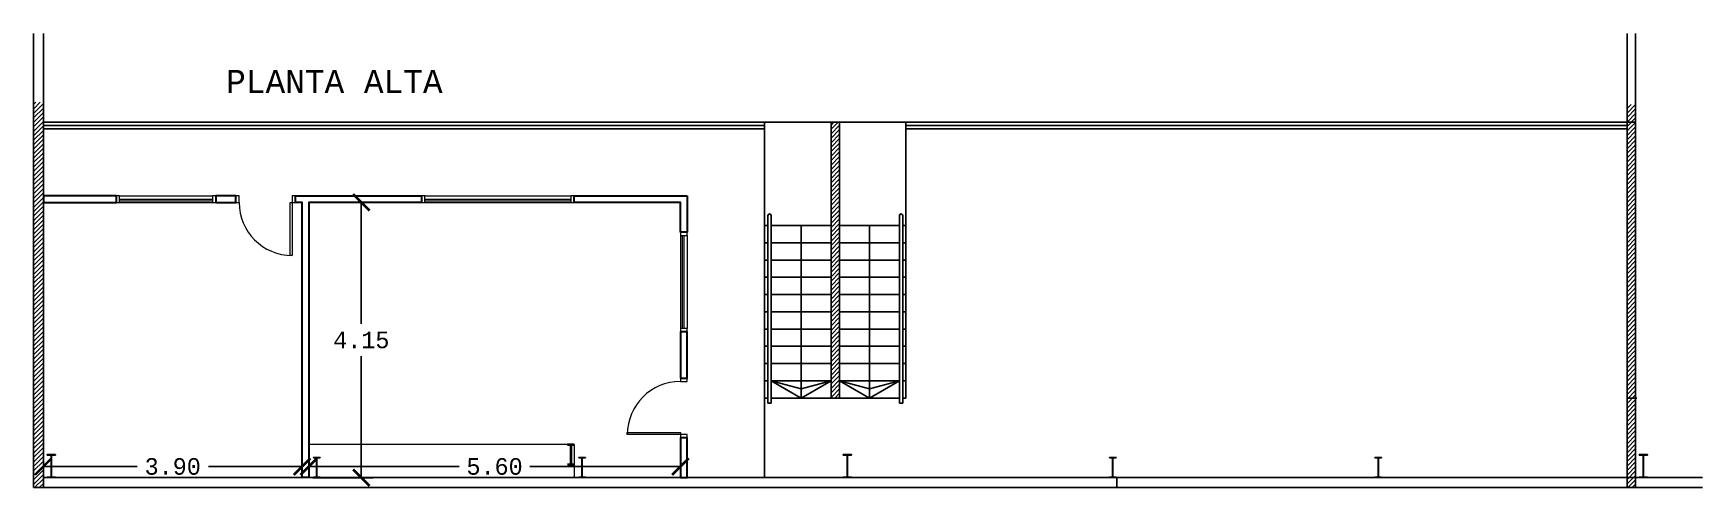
# Model space of a CAD drawing. Header units: millimetres. Extents: x 6085 to 6497, y 3307 to 3415.
# Drawn here: x 6333.93 to 6359.08, y 3307.29 to 3314.14 of the extents above; entities that cross this region are included whole.
import ezdxf

# ---------------------------------------------------------------- set-up
doc = ezdxf.new("R2010")
doc.units = ezdxf.units.MM
doc.layers.add('00-Muros', color=252, linetype='Continuous')
doc.layers.add('10-CARP-MANO-ABRI', color=7, linetype='Continuous')
doc.layers.add('corte', color=7, linetype='Continuous', lineweight=30)
doc.layers.add('vista', color=7, linetype='Continuous', lineweight=5, transparency=0.65)
doc.styles.get("Standard").update_dxf_attribs({"font": 'lucon.TTF'})
doc.dimstyles.get("Standard").update_dxf_attribs({"dimtxt": 0.25, "dimasz": 0.25, "dimexe": 0.18, "dimexo": 0.0625, "dimgap": 0.09, "dimtad": 0, "dimtih": 1, "dimtoh": 1, "dimzin": 0, "dimdsep": 46, "dimtxsty": 'Standard', "dimblk": 'ARCHTICK', "dimcen": 0.09, "dimclrd": 1, "dimclre": 2, "dimadec": 0, "dimazin": 0, "dimtfac": 1, "dimtofl": 0, "dimtmove": 0, "dimatfit": 3, "dimfxl": 1, "dimtolj": 1, "dimtzin": 0, "dimarcsym": 0})
pattern_1 = [(45, (-664.35794, 542.19048), (-0.03367596045, 0.03367596045), [])]

msp = doc.modelspace()

# ---------------------------------------------------------------- texts
at = {"ltscale": 0.1, "insert": (6336.833, 3313.588), "char_height": 0.35, "attachment_point": 1}
msp.add_mtext_dynamic_manual_height_columns('PLANTA ALTA', width=15.65464, gutter_width=12.5, heights=[0], dxfattribs=at)

# ---------------------------------------------------------------- blocks, each defined once
blk = doc.blocks.new('_ArchTick')
at = {"color": 0, "linetype": 'ByBlock', "const_width": 0.15}
blk.add_lwpolyline([(-0.5, -0.5), (0.5, 0.5)], dxfattribs=at)
blk = doc.blocks.new('*D68')
at = {"color": 2, "lineweight": -2}
for p, q in [((6338.14025, 3311.59176), (6339.049757, 3311.59176)), ((6338.14025, 3307.44176), (6339.049757, 3307.44176))]:
    blk.add_line(p, q, dxfattribs=at)
at = {"color": 1, "lineweight": -2}
for p, q in [((6338.869757, 3311.59176), (6338.869757, 3309.758163)), ((6338.869757, 3307.44176), (6338.869757, 3309.275357))]:
    blk.add_line(p, q, dxfattribs=at)
at = {"layer": 'Defpoints', "color": 0}
for p in [(6338.07775, 3311.59176), (6338.07775, 3307.44176), (6338.869757, 3307.44176)]:
    blk.add_point(p, dxfattribs=at)
at = {"color": 1, "lineweight": -2, "xscale": 0.25, "yscale": 0.25, "zscale": 0.25}
for p, rotation in [((6338.869757, 3311.59176), 90), ((6338.869757, 3307.44176), 270)]:
    blk.add_blockref('_ArchTick', p, dxfattribs=dict(at, rotation=rotation))
at = {"color": 0, "insert": (6338.869757, 3309.51676), "char_height": 0.25, "attachment_point": 5}
blk.add_mtext('\\A1;4.15', dxfattribs=at)
blk = doc.blocks.new('*D69')
at = {"color": 2, "lineweight": -2}
for p, q in [((6338.07775, 3307.50426), (6338.07775, 3307.789314)), ((6343.67775, 3307.50426), (6343.67775, 3307.789314))]:
    blk.add_line(p, q, dxfattribs=at)
at = {"color": 1, "lineweight": -2}
for p, q in [((6338.07775, 3307.609314), (6340.343966, 3307.609314)), ((6343.67775, 3307.609314), (6341.411534, 3307.609314))]:
    blk.add_line(p, q, dxfattribs=at)
at = {"layer": 'Defpoints', "color": 0}
for p in [(6338.07775, 3307.44176), (6343.67775, 3307.609314), (6343.67775, 3307.44176)]:
    blk.add_point(p, dxfattribs=at)
at = {"color": 1, "lineweight": -2, "xscale": 0.25, "yscale": 0.25, "zscale": 0.25, "rotation": 180}
blk.add_blockref('_ArchTick', (6338.07775, 3307.609314), dxfattribs=at)
at = {"color": 1, "lineweight": -2, "xscale": 0.25, "yscale": 0.25, "zscale": 0.25}
blk.add_blockref('_ArchTick', (6343.67775, 3307.609314), dxfattribs=at)
at = {"color": 0, "insert": (6340.87775, 3307.609314), "char_height": 0.25, "attachment_point": 5}
blk.add_mtext('\\A1;5.60', dxfattribs=at)
blk = doc.blocks.new('*D70')
at = {"color": 2, "lineweight": -2}
for p, q in [((6334.07775, 3307.50426), (6334.07775, 3307.789314)), ((6337.97775, 3307.50426), (6337.97775, 3307.789314))]:
    blk.add_line(p, q, dxfattribs=at)
at = {"color": 1, "lineweight": -2}
for p, q in [((6334.07775, 3307.609314), (6335.490458, 3307.609314)), ((6337.97775, 3307.609314), (6336.565041, 3307.609314))]:
    blk.add_line(p, q, dxfattribs=at)
at = {"layer": 'Defpoints', "color": 0}
for p in [(6334.07775, 3307.609314), (6334.07775, 3307.44176), (6337.97775, 3307.44176)]:
    blk.add_point(p, dxfattribs=at)
at = {"color": 1, "lineweight": -2, "xscale": 0.25, "yscale": 0.25, "zscale": 0.25, "rotation": 180}
blk.add_blockref('_ArchTick', (6334.07775, 3307.609314), dxfattribs=at)
at = {"color": 1, "lineweight": -2, "xscale": 0.25, "yscale": 0.25, "zscale": 0.25}
blk.add_blockref('_ArchTick', (6337.97775, 3307.609314), dxfattribs=at)
at = {"color": 0, "insert": (6336.02775, 3307.609314), "char_height": 0.25, "attachment_point": 5}
blk.add_mtext('\\A1;3.90', dxfattribs=at)
blk = doc.blocks.new('*U44')
for p, q in [((40.95, 297.8), (1, 297.8)), ((48.95, 289.8), (48.95, 13.2)), ((54.05, 289.8), (54.05, 13.2)), ((62.05, 297.8), (102, 297.8)), ((40.95, 5.2), (1, 5.2)), ((62.05, 5.2), (102, 5.2))]:
    blk.add_line(p, q)
for points in [[(102, 297.8), (102, 303), (1, 303), (1, 297.8)], [(1, 5.2), (1, 0), (102, 0), (102, 5.2)]]:
    blk.add_lwpolyline(points)
for centre, start, end in [((40.95, 289.8), 360, 450), ((62.05, 289.8), 90, 180), ((40.95, 13.2), 270, 360), ((62.05, 13.2), 180, 270)]:
    blk.add_arc(centre, 8, start, end)
blk = doc.blocks.new('*U45')
for p, q in [((38.6, 340.5), (-12, 340.5)), ((48.6, 330.5), (48.6, 18.5)), ((54.4, 330.5), (54.4, 18.5)), ((64.4, 340.5), (115, 340.5)), ((38.6, 8.5), (-12, 8.5)), ((64.4, 8.5), (115, 8.5))]:
    blk.add_line(p, q)
for points in [[(115, 340.5), (115, 349), (-12, 349), (-12, 340.5)], [(-12, 8.5), (-12, 0), (115, 0), (115, 8.5)]]:
    blk.add_lwpolyline(points)
for centre, start, end in [((38.6, 330.5), 360, 450), ((64.4, 330.5), 90, 180), ((38.6, 18.5), 270, 360), ((64.4, 18.5), 180, 270)]:
    blk.add_arc(centre, 10, start, end)

# ---------------------------------------------------------------- dimensions: what is measured, and where the dimension line sits
dim = msp.add_linear_dim(base=(6338.87, 3307.442), p1=(6338.078, 3311.592), p2=(6338.078, 3307.442), angle=90, dimstyle='Standard')
dim.commit()
dim.dimension.update_dxf_attribs({"geometry": '*D68', "text_midpoint": (6338.87, 3309.517)})
for base, p1, p2, picture, middle in [((6334.078, 3307.609), (6337.978, 3307.442), (6334.078, 3307.442), '*D70', (6336.028, 3307.609)), ((6343.678, 3307.609), (6338.078, 3307.442), (6343.678, 3307.442), '*D69', (6340.878, 3307.609))]:
    dim = msp.add_linear_dim(base=base, p1=p1, p2=p2, dimstyle='Standard')
    dim.commit()
    dim.dimension.update_dxf_attribs({"geometry": picture, "text_midpoint": middle})

# ---------------------------------------------------------------- hatches: boundary and pattern name
at = {"layer": '00-Muros', "ltscale": 0.1}
h = msp.add_hatch(dxfattribs=at)
h.set_pattern_fill('ANSI31', color=256, scale=0.015)
h.set_pattern_definition(pattern_1)
h.paths.add_polyline_path([(6334.078, 3313.102), (6333.928, 3313.102), (6333.928, 3307.292), (6334.078, 3307.292)])
h = msp.add_hatch(dxfattribs=at)
h.set_pattern_fill('ANSI31', color=256, scale=0.015)
h.set_pattern_definition([(45, (-676.381224, 542.19048), (-0.03367596045, 0.03367596045), [])])
h.paths.add_polyline_path([(6358.074, 3313.066), (6357.944, 3313.066), (6357.944, 3307.292), (6358.074, 3307.292)])
h = msp.add_hatch(dxfattribs=at)
h.set_pattern_fill('ANSI31', color=256, scale=0.015)
h.set_pattern_definition(pattern_1)
h.paths.add_polyline_path([(6346.078, 3312.8), (6345.948, 3312.8), (6345.948, 3308.642), (6346.078, 3308.642), (6346.078, 3311.242)])

# ---------------------------------------------------------------- linework, layer by layer
for p, q in [((6333.928, 3314.139), (6333.928, 3307.292)), ((6334.078, 3314.139), (6334.078, 3307.292))]:
    msp.add_line(p, q)
at = {"ltscale": 0.1}
for p, q in [((6357.944, 3314.139), (6357.944, 3307.292)), ((6358.074, 3314.139), (6358.074, 3307.292)), ((6345.948, 3312.8), (6345.948, 3308.642)), ((6346.078, 3312.8), (6345.948, 3312.8)), ((6346.078, 3312.8), (6346.078, 3308.642)), ((6347.078, 3312.8), (6347.078, 3308.642)), ((6347.078, 3312.8), (6347.078, 3308.642)), ((6357.944, 3312.8), (6357.944, 3308.642)), ((6358.074, 3312.8), (6357.944, 3312.8)), ((6345.498, 3311.242), (6345.498, 3308.642)), ((6346.528, 3311.242), (6346.528, 3308.642)), ((6345.948, 3308.642), (6346.078, 3308.642)), ((6357.944, 3308.642), (6358.094, 3308.642)), ((6359.083, 3307.442), (6334.078, 3307.442)), ((6346.198, 3307.442), (6338.262, 3307.442)), ((6350.254, 3307.442), (6350.254, 3307.292)), ((6333.928, 3307.292), (6359.083, 3307.292))]:
    msp.add_line(p, q, dxfattribs=at)
for points in [[(6345.948, 3308.902), (6345.498, 3308.642), (6345.048, 3308.902), (6345.498, 3308.779)], [(6345.948, 3308.902), (6345.498, 3308.642), (6345.048, 3308.902), (6345.498, 3308.779)], [(6346.078, 3308.902), (6346.528, 3308.642), (6346.978, 3308.902), (6346.528, 3308.779)], [(6346.078, 3308.902), (6346.528, 3308.642), (6346.978, 3308.902), (6346.528, 3308.779)]]:
    msp.add_lwpolyline(points, close=True, dxfattribs=at)
at = {"layer": '10-CARP-MANO-ABRI', "linetype": 'Continuous'}
for p, q in [((6334.078, 3312.8), (6345.948, 3312.8)), ((6334.078, 3312.8), (6342.248, 3312.8)), ((6334.078, 3312.75), (6344.948, 3312.75)), ((6334.081, 3312.8), (6345.948, 3312.8)), ((6344.948, 3312.8), (6344.948, 3308.642)), ((6344.948, 3312.8), (6344.948, 3308.642)), ((6344.948, 3312.8), (6344.948, 3308.642)), ((6344.948, 3312.8), (6344.948, 3308.642)), ((6344.948, 3312.8), (6344.948, 3307.442)), ((6346.078, 3312.8), (6357.944, 3312.8)), ((6347.078, 3312.75), (6357.944, 3312.75)), ((6352.878, 3312.8), (6357.944, 3312.8)), ((6334.078, 3312.7), (6344.948, 3312.7)), ((6347.078, 3312.7), (6357.944, 3312.7))]:
    msp.add_line(p, q, dxfattribs=at)
at = {"layer": '10-CARP-MANO-ABRI', "ltscale": 0.1}
for p, q in [((6344.948, 3311.242), (6344.948, 3308.642)), ((6344.948, 3311.242), (6344.998, 3311.242)), ((6344.948, 3311.242), (6344.948, 3308.642)), ((6344.948, 3311.242), (6344.998, 3311.242)), ((6344.948, 3311.242), (6344.998, 3311.242)), ((6344.948, 3311.242), (6344.948, 3308.642)), ((6344.948, 3311.242), (6344.998, 3311.242)), ((6344.948, 3311.242), (6344.948, 3308.642)), ((6344.948, 3311.242), (6344.998, 3311.242)), ((6344.948, 3311.242), (6344.998, 3311.242)), ((6344.948, 3311.242), (6344.948, 3308.642)), ((6344.948, 3311.242), (6344.998, 3311.242)), ((6344.948, 3311.242), (6344.948, 3308.642)), ((6344.948, 3311.242), (6344.998, 3311.242)), ((6344.998, 3311.392), (6344.998, 3308.565)), ((6344.998, 3311.392), (6344.998, 3308.565)), ((6344.998, 3311.392), (6344.998, 3308.565)), ((6344.998, 3311.392), (6344.998, 3308.565)), ((6344.998, 3311.392), (6344.998, 3308.565)), ((6344.998, 3311.392), (6344.998, 3308.565)), ((6344.998, 3311.392), (6344.998, 3308.565)), ((6344.998, 3311.392), (6344.998, 3308.565)), ((6345.048, 3311.392), (6345.048, 3308.565)), ((6345.048, 3311.392), (6345.048, 3308.565)), ((6345.048, 3311.392), (6345.048, 3308.565)), ((6345.048, 3311.242), (6345.948, 3311.242)), ((6345.948, 3311.242), (6345.948, 3308.642)), ((6346.978, 3311.242), (6346.078, 3311.242)), ((6346.078, 3311.242), (6346.078, 3308.642)), ((6346.978, 3311.392), (6346.978, 3308.565)), ((6347.028, 3311.392), (6347.028, 3308.565)), ((6347.028, 3311.392), (6347.028, 3308.565)), ((6347.028, 3311.392), (6347.028, 3308.565)), ((6347.078, 3311.242), (6347.028, 3311.242)), ((6347.078, 3311.242), (6347.028, 3311.242)), ((6347.078, 3311.242), (6347.028, 3311.242)), ((6347.078, 3311.242), (6347.078, 3308.642)), ((6347.078, 3311.242), (6347.078, 3308.642)), ((6344.948, 3310.982), (6344.998, 3310.982)), ((6344.948, 3310.982), (6344.998, 3310.982)), ((6344.948, 3310.982), (6344.998, 3310.982)), ((6344.948, 3310.982), (6344.998, 3310.982)), ((6344.948, 3310.982), (6344.998, 3310.982)), ((6344.948, 3310.982), (6344.998, 3310.982)), ((6344.948, 3310.982), (6344.998, 3310.982)), ((6344.948, 3310.982), (6344.998, 3310.982)), ((6344.948, 3310.982), (6344.998, 3310.982)), ((6344.948, 3310.982), (6344.998, 3310.982)), ((6344.948, 3310.982), (6344.998, 3310.982)), ((6344.948, 3310.982), (6344.998, 3310.982)), ((6344.948, 3310.982), (6344.998, 3310.982)), ((6344.948, 3310.982), (6344.998, 3310.982)), ((6344.948, 3310.982), (6344.998, 3310.982)), ((6344.948, 3310.982), (6344.998, 3310.982)), ((6345.048, 3310.982), (6345.948, 3310.982)), ((6345.048, 3310.982), (6345.948, 3310.982)), ((6346.978, 3310.982), (6346.078, 3310.982)), ((6346.978, 3310.982), (6346.078, 3310.982)), ((6347.078, 3310.982), (6347.028, 3310.982)), ((6347.078, 3310.982), (6347.028, 3310.982)), ((6347.078, 3310.982), (6347.028, 3310.982)), ((6347.078, 3310.982), (6347.028, 3310.982)), ((6347.078, 3310.982), (6347.028, 3310.982)), ((6347.078, 3310.982), (6347.028, 3310.982)), ((6344.948, 3310.722), (6344.998, 3310.722)), ((6344.948, 3310.722), (6344.998, 3310.722)), ((6344.948, 3310.722), (6344.998, 3310.722)), ((6344.948, 3310.722), (6344.998, 3310.722)), ((6344.948, 3310.722), (6344.998, 3310.722)), ((6344.948, 3310.722), (6344.998, 3310.722)), ((6344.948, 3310.722), (6344.998, 3310.722)), ((6344.948, 3310.722), (6344.998, 3310.722)), ((6345.048, 3310.722), (6345.948, 3310.722)), ((6346.978, 3310.722), (6346.078, 3310.722)), ((6347.078, 3310.722), (6347.028, 3310.722)), ((6347.078, 3310.722), (6347.028, 3310.722)), ((6347.078, 3310.722), (6347.028, 3310.722)), ((6344.948, 3310.462), (6344.998, 3310.462)), ((6344.948, 3310.462), (6344.998, 3310.462)), ((6344.948, 3310.462), (6344.998, 3310.462)), ((6344.948, 3310.462), (6344.998, 3310.462)), ((6344.948, 3310.462), (6344.998, 3310.462)), ((6344.948, 3310.462), (6344.998, 3310.462)), ((6344.948, 3310.462), (6344.998, 3310.462)), ((6344.948, 3310.462), (6344.998, 3310.462)), ((6345.048, 3310.462), (6345.948, 3310.462)), ((6346.978, 3310.462), (6346.078, 3310.462)), ((6347.078, 3310.462), (6347.028, 3310.462)), ((6347.078, 3310.462), (6347.028, 3310.462)), ((6347.078, 3310.462), (6347.028, 3310.462)), ((6344.948, 3310.202), (6344.998, 3310.202)), ((6344.948, 3310.202), (6344.998, 3310.202)), ((6344.948, 3310.202), (6344.998, 3310.202)), ((6344.948, 3310.202), (6344.998, 3310.202)), ((6344.948, 3310.202), (6344.998, 3310.202)), ((6344.948, 3310.202), (6344.998, 3310.202)), ((6344.948, 3310.202), (6344.998, 3310.202)), ((6344.948, 3310.202), (6344.998, 3310.202)), ((6345.048, 3310.202), (6345.948, 3310.202)), ((6346.978, 3310.202), (6346.078, 3310.202)), ((6347.078, 3310.202), (6347.028, 3310.202)), ((6347.078, 3310.202), (6347.028, 3310.202)), ((6347.078, 3310.202), (6347.028, 3310.202)), ((6344.948, 3309.942), (6344.998, 3309.942)), ((6344.948, 3309.942), (6344.998, 3309.942)), ((6344.948, 3309.942), (6344.998, 3309.942)), ((6344.948, 3309.942), (6344.998, 3309.942)), ((6344.948, 3309.942), (6344.998, 3309.942)), ((6344.948, 3309.942), (6344.998, 3309.942)), ((6344.948, 3309.942), (6344.998, 3309.942)), ((6344.948, 3309.942), (6344.998, 3309.942)), ((6345.048, 3309.942), (6345.948, 3309.942)), ((6346.978, 3309.942), (6346.078, 3309.942)), ((6347.078, 3309.942), (6347.028, 3309.942)), ((6347.078, 3309.942), (6347.028, 3309.942)), ((6347.078, 3309.942), (6347.028, 3309.942)), ((6344.948, 3309.682), (6344.998, 3309.682)), ((6344.948, 3309.682), (6344.998, 3309.682)), ((6344.948, 3309.682), (6344.998, 3309.682)), ((6344.948, 3309.682), (6344.998, 3309.682)), ((6344.948, 3309.682), (6344.998, 3309.682)), ((6344.948, 3309.682), (6344.998, 3309.682)), ((6344.948, 3309.682), (6344.998, 3309.682)), ((6344.948, 3309.682), (6344.998, 3309.682)), ((6345.048, 3309.682), (6345.948, 3309.682)), ((6346.978, 3309.682), (6346.078, 3309.682)), ((6347.078, 3309.682), (6347.028, 3309.682)), ((6347.078, 3309.682), (6347.028, 3309.682)), ((6347.078, 3309.682), (6347.028, 3309.682)), ((6344.948, 3309.422), (6344.998, 3309.422)), ((6344.948, 3309.422), (6344.998, 3309.422)), ((6344.948, 3309.422), (6344.998, 3309.422)), ((6344.948, 3309.422), (6344.998, 3309.422)), ((6344.948, 3309.422), (6344.998, 3309.422)), ((6344.948, 3309.422), (6344.998, 3309.422)), ((6344.948, 3309.422), (6344.998, 3309.422)), ((6344.948, 3309.422), (6344.998, 3309.422)), ((6345.048, 3309.422), (6345.948, 3309.422)), ((6346.978, 3309.422), (6346.078, 3309.422)), ((6347.078, 3309.422), (6347.028, 3309.422)), ((6347.078, 3309.422), (6347.028, 3309.422)), ((6347.078, 3309.422), (6347.028, 3309.422)), ((6344.948, 3309.162), (6344.998, 3309.162)), ((6344.948, 3309.162), (6344.998, 3309.162)), ((6344.948, 3309.162), (6344.998, 3309.162)), ((6344.948, 3309.162), (6344.998, 3309.162)), ((6344.948, 3309.162), (6344.998, 3309.162)), ((6344.948, 3309.162), (6344.998, 3309.162)), ((6344.948, 3309.162), (6344.998, 3309.162)), ((6344.948, 3309.162), (6344.998, 3309.162)), ((6345.048, 3309.162), (6345.948, 3309.162)), ((6346.978, 3309.162), (6346.078, 3309.162)), ((6347.078, 3309.162), (6347.028, 3309.162)), ((6347.078, 3309.162), (6347.028, 3309.162)), ((6347.078, 3309.162), (6347.028, 3309.162)), ((6344.948, 3308.902), (6344.998, 3308.902)), ((6344.948, 3308.902), (6344.998, 3308.902)), ((6344.948, 3308.902), (6344.998, 3308.902)), ((6344.948, 3308.902), (6344.998, 3308.902)), ((6344.948, 3308.902), (6344.998, 3308.902)), ((6344.948, 3308.902), (6344.998, 3308.902)), ((6344.948, 3308.902), (6344.998, 3308.902)), ((6344.948, 3308.902), (6344.998, 3308.902)), ((6344.948, 3308.902), (6344.998, 3308.902)), ((6344.948, 3308.902), (6344.998, 3308.902)), ((6344.948, 3308.902), (6344.998, 3308.902)), ((6344.948, 3308.902), (6344.998, 3308.902)), ((6344.948, 3308.902), (6344.998, 3308.902)), ((6344.948, 3308.902), (6344.998, 3308.902)), ((6344.948, 3308.902), (6344.998, 3308.902)), ((6344.948, 3308.902), (6344.998, 3308.902)), ((6345.048, 3308.902), (6345.948, 3308.902)), ((6345.048, 3308.902), (6345.948, 3308.902)), ((6346.978, 3308.902), (6346.078, 3308.902)), ((6346.978, 3308.902), (6346.078, 3308.902)), ((6347.078, 3308.902), (6347.028, 3308.902)), ((6347.078, 3308.902), (6347.028, 3308.902)), ((6347.078, 3308.902), (6347.028, 3308.902)), ((6347.078, 3308.902), (6347.028, 3308.902)), ((6347.078, 3308.902), (6347.028, 3308.902)), ((6347.078, 3308.902), (6347.028, 3308.902)), ((6344.948, 3308.642), (6344.998, 3308.642)), ((6344.948, 3308.642), (6344.998, 3308.642)), ((6344.948, 3308.642), (6344.998, 3308.642)), ((6344.948, 3308.642), (6344.998, 3308.642)), ((6344.948, 3308.642), (6344.998, 3308.642)), ((6344.948, 3308.642), (6344.998, 3308.642)), ((6344.948, 3308.642), (6344.998, 3308.642)), ((6344.948, 3308.642), (6344.998, 3308.642)), ((6344.948, 3308.642), (6344.998, 3308.642)), ((6344.948, 3308.642), (6344.998, 3308.642)), ((6344.948, 3308.642), (6344.998, 3308.642)), ((6344.948, 3308.642), (6344.998, 3308.642)), ((6344.948, 3308.642), (6344.998, 3308.642)), ((6344.948, 3308.642), (6344.998, 3308.642)), ((6344.948, 3308.642), (6344.998, 3308.642)), ((6344.948, 3308.642), (6344.998, 3308.642)), ((6344.998, 3308.565), (6345.048, 3308.565)), ((6344.998, 3308.565), (6345.048, 3308.565)), ((6344.998, 3308.565), (6345.048, 3308.565)), ((6345.048, 3308.642), (6345.948, 3308.642)), ((6345.048, 3308.642), (6345.948, 3308.642)), ((6346.978, 3308.642), (6346.078, 3308.642)), ((6346.978, 3308.642), (6346.078, 3308.642)), ((6347.028, 3308.565), (6346.978, 3308.565)), ((6347.078, 3308.642), (6347.028, 3308.642)), ((6347.078, 3308.642), (6347.028, 3308.642)), ((6347.078, 3308.642), (6347.028, 3308.642)), ((6347.078, 3308.642), (6347.028, 3308.642)), ((6347.078, 3308.642), (6347.028, 3308.642)), ((6347.078, 3308.642), (6347.028, 3308.642))]:
    msp.add_line(p, q, dxfattribs=at)
for centre in [(6345.023, 3311.392), (6345.023, 3311.392), (6345.023, 3311.392), (6347.003, 3311.392)]:
    msp.add_arc(centre, 0.025, 0, 180, dxfattribs=at)
at = {"layer": 'corte', "lineweight": 5}
for p, q in [((6335.228, 3311.642), (6336.628, 3311.642)), ((6335.228, 3311.617), (6336.628, 3311.617)), ((6335.228, 3311.592), (6336.628, 3311.592)), ((6339.828, 3311.642), (6342.028, 3311.642)), ((6339.828, 3311.617), (6342.028, 3311.617)), ((6339.828, 3311.592), (6342.028, 3311.592)), ((6343.678, 3311.092), (6343.678, 3309.692)), ((6343.703, 3311.092), (6343.703, 3309.692)), ((6343.728, 3311.092), (6343.728, 3309.692))]:
    msp.add_line(p, q, dxfattribs=at)
at = {"layer": 'corte', "lineweight": 40}
for p, q in [((6341.978, 3307.942), (6342.078, 3307.942)), ((6342.028, 3307.942), (6342.028, 3307.642)), ((6341.978, 3307.642), (6342.078, 3307.642))]:
    msp.add_line(p, q, dxfattribs=at)
at = {"layer": 'corte'}
for points in [[(6335.178, 3311.592), (6335.178, 3311.692), (6334.078, 3311.692), (6334.078, 3311.592)], [(6336.978, 3311.592), (6336.978, 3311.692), (6336.678, 3311.692), (6336.678, 3311.592)], [(6337.878, 3311.692), (6339.778, 3311.692), (6339.778, 3311.592), (6338.078, 3311.592), (6338.078, 3307.442), (6337.978, 3307.442), (6337.978, 3311.592), (6337.878, 3311.592)], [(6343.778, 3311.692), (6343.778, 3311.142), (6343.678, 3311.142), (6343.678, 3311.592), (6342.078, 3311.592), (6342.078, 3311.692)], [(6343.678, 3308.942), (6343.778, 3308.942), (6343.778, 3309.642), (6343.678, 3309.642)], [(6343.678, 3307.442), (6343.778, 3307.442), (6343.778, 3308.042), (6343.678, 3308.042)]]:
    msp.add_lwpolyline(points, close=True, dxfattribs=at)
at = {"layer": 'corte', "lineweight": 20}
for points in [[(6335.228, 3311.592), (6335.228, 3311.692), (6335.178, 3311.692), (6335.178, 3311.592)], [(6336.678, 3311.592), (6336.678, 3311.692), (6336.628, 3311.692), (6336.628, 3311.592)], [(6337.028, 3311.592), (6337.028, 3311.692), (6336.978, 3311.692), (6336.978, 3311.592)], [(6337.828, 3310.792), (6337.798, 3310.792), (6337.798, 3311.592), (6337.828, 3311.592)], [(6337.878, 3311.592), (6337.878, 3311.692), (6337.828, 3311.692), (6337.828, 3311.592)], [(6339.828, 3311.592), (6339.828, 3311.692), (6339.778, 3311.692), (6339.778, 3311.592)], [(6342.078, 3311.592), (6342.078, 3311.692), (6342.028, 3311.692), (6342.028, 3311.592)], [(6343.678, 3311.092), (6343.778, 3311.092), (6343.778, 3311.142), (6343.678, 3311.142)], [(6343.678, 3309.642), (6343.778, 3309.642), (6343.778, 3309.692), (6343.678, 3309.692)], [(6343.678, 3308.892), (6343.778, 3308.892), (6343.778, 3308.942), (6343.678, 3308.942)], [(6342.878, 3308.092), (6342.878, 3308.122), (6343.678, 3308.122), (6343.678, 3308.092)], [(6343.678, 3308.042), (6343.778, 3308.042), (6343.778, 3308.092), (6343.678, 3308.092)]]:
    msp.add_lwpolyline(points, close=True, dxfattribs=at)
at = {"layer": 'vista'}
for p, q in [((6334.078, 3311.592), (6334.078, 3307.442)), ((6335.228, 3311.692), (6336.628, 3311.692)), ((6339.828, 3311.692), (6342.028, 3311.692)), ((6343.778, 3311.092), (6343.778, 3309.692)), ((6342.078, 3307.942), (6338.078, 3307.942)), ((6342.078, 3307.942), (6342.078, 3307.442)), ((6337.978, 3307.442), (6334.078, 3307.442)), ((6343.678, 3307.442), (6338.078, 3307.442))]:
    msp.add_line(p, q, dxfattribs=at)
for centre, start, end in [((6337.828, 3311.592), 180, 270), ((6343.678, 3308.092), 90, 180)]:
    msp.add_arc(centre, 0.8, start, end, dxfattribs=at)

# ---------------------------------------------------------------- block references
at = {"xscale": 0.001, "yscale": 0.001, "zscale": 0.001}
for name, p in [('*U45', (6334.146, 3307.442)), ('*U44', (6338.146, 3307.442)), ('*U44', (6342.146, 3307.442)), ('*U45', (6346.143, 3307.442)), ('*U44', (6350.143, 3307.442)), ('*U44', (6354.143, 3307.442)), ('*U45', (6358.14, 3307.442))]:
    msp.add_blockref(name, p, dxfattribs=at)

msp.set_redraw_order([(e.dxf.handle, doc.entitydb.next_handle()) for e in msp.query("TEXT MTEXT ATTDEF DIMENSION ARC_DIMENSION")])  # texts and dimensions are drawn at this point

doc.saveas('drawing.dxf')
